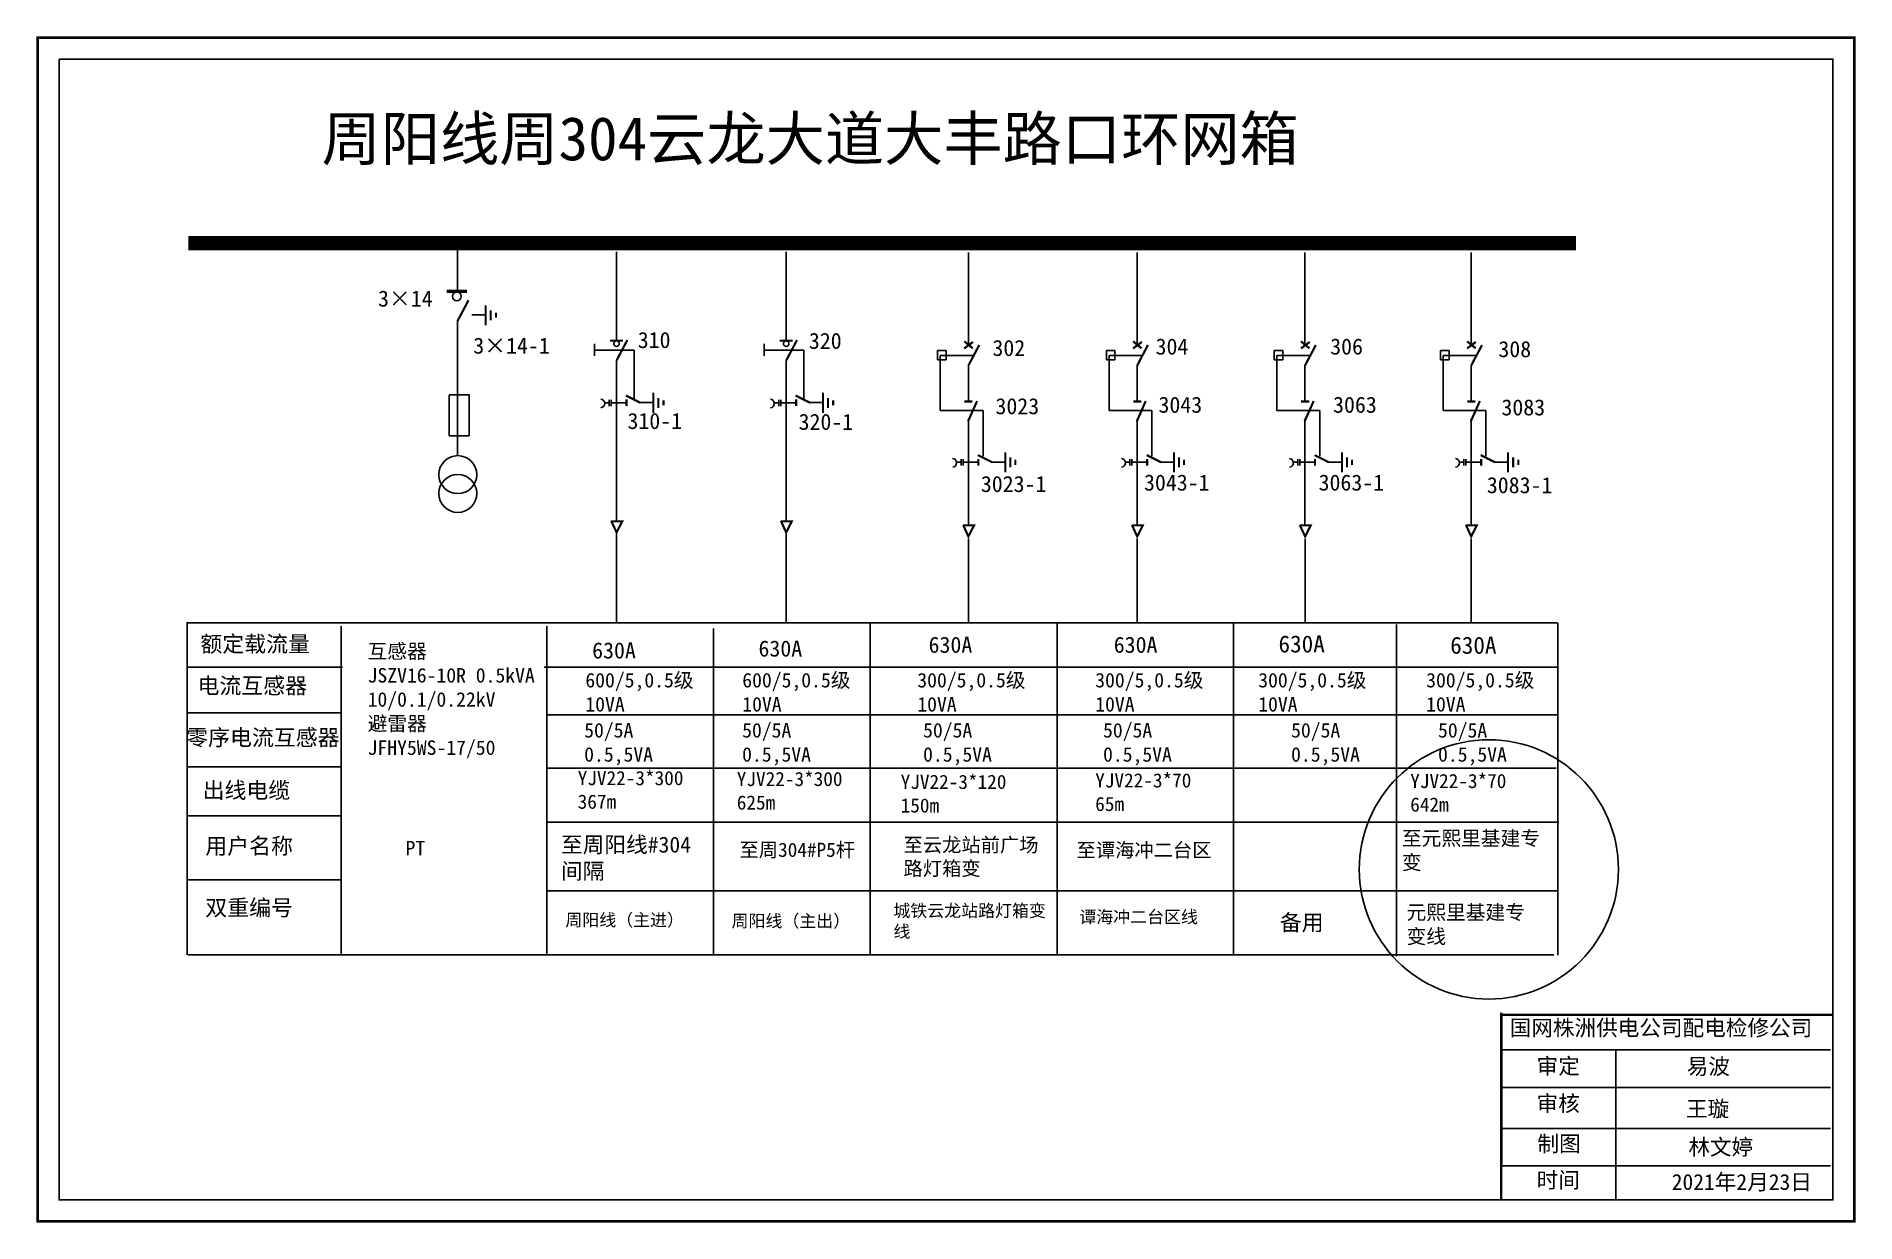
# Model space of a CAD drawing. Extents: x -172 to 477, y -577 to -246.
# Drawn here: x -22.6 to 103, y -570.4 to -488.5 of the extents above; entities that cross this region are included whole.
import ezdxf

# ---------------------------------------------------------------- set-up
doc = ezdxf.new("R2010")
doc.units = 0
doc.header["$LTSCALE"] = 0.774411
doc.linetypes.add('ACAD_ISO02W100', pattern=[15, 12, -3])
doc.linetypes.add('CENTER', pattern=[50.8, 31.75, -6.35, 6.35, -6.35])
doc.layers.get('0').update_dxf_attribs({"linetype": 'CONTINUOUS'})
doc.layers.add('2', color=7, linetype='CONTINUOUS')
doc.styles.add('hztxt_txtstyle_0.00_0_0', font='simkai.ttf')
doc.styles.add('hztxt_txtstyle_2.70_0_0', font='simkai.ttf', dxfattribs={"height": 2.7})
doc.styles.add('KaiTi_txtstyle_0.98_0_0', font='simkai.ttf', dxfattribs={"height": 0.976285})
doc.styles.get("Standard").update_dxf_attribs({"font": '', "height": 2.5})
doc.styles.add('字体', font='simkai_0.ttf', dxfattribs={"height": 2.5})
doc.styles.add('楷体_GB2312_txtstyle_1.09_0_0', font='simkai_0.ttf', dxfattribs={"height": 1.0944})
doc.styles.get('Standard').set_extended_font_data('SimSun')

msp = doc.modelspace()

# ---------------------------------------------------------------- texts
at = {"color": 0, "linetype": 'Continuous', "style": 'hztxt_txtstyle_2.70_0_0'}
for s, p in [('3×14', (0.96, -507.16)), ('310', (18.9, -510.02)), ('3×14-1', (7.54, -510.41)), ('320', (30.72, -510.08)), ('302', (43.4, -510.57)), ('304', (54.67, -510.47)), ('306', (66.73, -510.47)), ('308', (78.35, -510.65)), ('3023', (43.61, -514.59)), ('3043', (54.87, -514.49)), ('3063', (66.93, -514.49)), ('3083', (78.56, -514.67)), ('310-1', (18.19, -515.61)), ('320-1', (30.01, -515.67)), ('3023-1', (42.6, -519.96)), ('3043-1', (53.87, -519.86)), ('3063-1', (65.93, -519.86)), ('3083-1', (77.55, -520.04))]:
    msp.add_text(s, height=1.109, dxfattribs=at).set_placement(p)
at = {"color": 7, "linetype": 'Continuous', "true_color": 0xffffff, "attachment_point": 1}
for s, insert, char_height, width, style in [('{\\fSimSun|b0|i0|c134|p2;周阳线周304云龙大道大丰路口环网箱}', (-2.94, -494.06), 3, 80.4201, '字体'), ('YJV22-3*300\\P367m', (14.75, -539.22), 0.9763, 15.739, 'hztxt_txtstyle_2.70_0_0'), ('YJV22-3*300\\P625m', (25.74, -539.28), 0.9763, 15.739, 'hztxt_txtstyle_2.70_0_0'), ('YJV22-3*70\\P65m', (50.5, -539.38), 0.976, 15.739, 'hztxt_txtstyle_2.70_0_0'), ('YJV22-3*70\\P642m', (72.26, -539.42), 0.976, 15.739, 'hztxt_txtstyle_2.70_0_0'), ('至周阳线#304间隔', (13.6, -543.75), 1.098, 10.2758, 'hztxt_txtstyle_2.70_0_0'), ('{\\fSimSun|b0|i0|c134|p2;至云龙站前广场路灯箱变}', (37.26, -543.83), 0.9763, 10.2758, 'hztxt_txtstyle_2.70_0_0'), ('{\\fSimSun|b0|i0|c134|p2;至谭海冲二台区}', (49.21, -544.19), 0.9763, 10.2758, 'hztxt_txtstyle_2.70_0_0')]:
    msp.add_mtext(s, dxfattribs=dict(at, insert=insert, char_height=char_height, width=width, style=style))
at = {"color": 0, "linetype": 'Continuous', "attachment_point": 1}
for s, insert, char_height, width, style in [('{\\fSimSun|b0|i0|c134|p2;额定载流量}', (-11.31, -529.89), 1.1094, 17.8852, 'hztxt_txtstyle_2.70_0_0'), ('\\A1;{\\fSimSun|b0|i0|c134|p2;互感器\\PJSZV16-10R 0.5kVA\\P10/0.1/0.22kV\\P避雷器\\PJFHY5WS-17/50}', (0.24, -530.45), 0.9985, 18.4113, 'hztxt_txtstyle_2.70_0_0'), ('{\\fSimSun|b0|i0|c134|p2;630A}', (27.24, -530.21), 1.1094, 17.8852, 'hztxt_txtstyle_2.70_0_0'), ('{\\fSimSun|b0|i0|c134|p2;630A}', (38.99, -529.95), 1.1094, 17.8852, 'hztxt_txtstyle_2.70_0_0'), ('{\\fSimSun|b0|i0|c134|p2;630A}', (51.78, -529.95), 1.1094, 17.8852, 'hztxt_txtstyle_2.70_0_0'), ('{\\fSimSun|b0|i0|c134|p2;630A}', (63.16, -529.86), 1.1757, 9.454, 'hztxt_txtstyle_0.00_0_0'), ('{\\fSimSun|b0|i0|c134|p2;630A}', (75.02, -529.95), 1.1757, 9.454, 'hztxt_txtstyle_0.00_0_0'), ('{\\fSimSun|b0|i0|c134|p2;630A}', (15.75, -530.34), 1.1094, 17.8852, 'hztxt_txtstyle_2.70_0_0'), ('{\\fSimSun|b0|i0|c134|p2;电流互感器}', (-11.51, -532.77), 1.1094, 17.8852, 'hztxt_txtstyle_2.70_0_0'), ('\\A1;{\\fSimSun|b0|i0|c134|p2;600/5,0.5级\\P10VA}', (15.28, -532.45), 0.9985, 18.4113, 'hztxt_txtstyle_2.70_0_0'), ('\\A1;{\\fSimSun|b0|i0|c134|p2;600/5,0.5级\\P10VA}', (26.12, -532.45), 0.9985, 18.4113, 'hztxt_txtstyle_2.70_0_0'), ('\\A1;{\\fSimSun|b0|i0|c134|p2;300/5,0.5级\\P10VA}', (38.21, -532.45), 0.9985, 18.4113, 'hztxt_txtstyle_2.70_0_0'), ('\\A1;{\\fSimSun|b0|i0|c134|p2;300/5,0.5级\\P10VA}', (50.5, -532.45), 0.9985, 18.4113, 'hztxt_txtstyle_2.70_0_0'), ('\\A1;{\\fSimSun|b0|i0|c134|p2;300/5,0.5级\\P10VA}', (61.76, -532.45), 0.9985, 18.4113, 'hztxt_txtstyle_2.70_0_0'), ('\\A1;{\\fSimSun|b0|i0|c134|p2;300/5,0.5级\\P10VA}', (73.36, -532.45), 0.9985, 18.4113, 'hztxt_txtstyle_2.70_0_0'), ('{\\fSimSun|b0|i0|c134|p2;零序电流互感器}', (-12.29, -536.35), 1.1094, 17.8852, 'hztxt_txtstyle_2.70_0_0'), ('{\\fSimSun|b0|i0|c134|p2;50/5A\\P0.5,5VA}', (15.2, -535.91), 0.9985, 17.8852, 'hztxt_txtstyle_2.70_0_0'), ('{\\fSimSun|b0|i0|c134|p2;50/5A\\P0.5,5VA}', (26.11, -535.91), 0.9985, 17.8852, 'hztxt_txtstyle_2.70_0_0'), ('{\\fSimSun|b0|i0|c134|p2;50/5A\\P0.5,5VA}', (38.61, -535.91), 0.9985, 17.8852, 'hztxt_txtstyle_2.70_0_0'), ('{\\fSimSun|b0|i0|c134|p2;50/5A\\P0.5,5VA}', (51.04, -535.91), 0.9985, 17.8852, 'hztxt_txtstyle_2.70_0_0'), ('{\\fSimSun|b0|i0|c134|p2;50/5A\\P0.5,5VA}', (64.03, -535.91), 0.9985, 17.8852, 'hztxt_txtstyle_2.70_0_0'), ('{\\fSimSun|b0|i0|c134|p2;50/5A\\P0.5,5VA}', (74.18, -535.91), 0.9985, 17.8852, 'hztxt_txtstyle_2.70_0_0'), ('{\\fSimSun|b0|i0|c134|p2;出线电缆}', (-11.16, -539.99), 1.1094, 17.8852, 'hztxt_txtstyle_2.70_0_0'), ('{\\fSimSun|b0|i0|c134|p2;用户名称}', (-10.97, -543.84), 1.1094, 17.8852, 'hztxt_txtstyle_2.70_0_0'), ('{\\fSimSun|b0|i0|c134|p2;PT}', (2.86, -544.04), 1.0024, 7.7986, 'hztxt_txtstyle_0.00_0_0'), ('{\\fSimSun|b0|i0|c134|p2;至元熙里基建专变}', (71.68, -543.36), 1, 10.0545, 'hztxt_txtstyle_2.70_0_0'), ('{\\fSimSun|b0|i0|c134|p2;双重编号}', (-10.97, -548.1), 1.1094, 17.8852, 'hztxt_txtstyle_2.70_0_0'), ('{\\fSimSun|b0|i0|c134|p2;备用}', (63.25, -549.12), 1.1094, 17.8852, 'hztxt_txtstyle_2.70_0_0'), ('{\\fSimSun|b0|i0|c134|p2;元熙里基建专变线}', (72, -548.47), 1, 8.4796, 'hztxt_txtstyle_2.70_0_0'), ('国网株洲供电公司配电检修公司', (79.13, -556.4), 1.0944, 29.9201, '字体'), ('\\f\uffbfﾬￌﾣﾤ_GB2312|b0|i0|c134|p49;审定', (80.99, -559.04), 1.0944, 8.5588, '字体'), ('易波', (91.36, -559.06), 1.094, 8.5588, '字体'), ('\\f\uffbfﾬￌﾣﾤ_GB2312|b0|i0|c134|p49;审核', (80.99, -561.62), 1.0944, 8.5588, '字体'), ('王璇', (91.31, -561.99), 1.094, 8.5588, '字体'), ('\\f\uffbfﾬￌﾣﾤ_GB2312|b0|i0|c134|p49;制图', (81.05, -564.4), 1.0944, 8.5588, '字体'), ('林文婷', (91.47, -564.63), 1.094, 8.5588, '字体'), ('\\f\uffbfﾬￌﾣﾤ_GB2312|b0|i0|c134|p49;时间', (80.99, -566.91), 1.0944, 8.5588, '字体')]:
    msp.add_mtext(s, dxfattribs=dict(at, insert=insert, char_height=char_height, width=width, style=style))
at = {"color": 7, "linetype": 'Continuous', "attachment_point": 1}
for s, insert, char_height, width, style in [('YJV22-3*120\\P150m', (37.06, -539.48), 0.9763, 15.739, 'KaiTi_txtstyle_0.98_0_0'), ('{\\fSimSun|b0|i0|c134|p2;至周304#P5杆}', (25.93, -544.17), 0.9763, 10.2758, 'KaiTi_txtstyle_0.98_0_0'), ('2021年2月23日', (90.32, -567.04), 1.094, 16.0081, '楷体_GB2312_txtstyle_1.09_0_0')]:
    msp.add_mtext(s, dxfattribs=dict(at, insert=insert, char_height=char_height, width=width, style=style))
at = {"color": 0, "char_height": 0.858, "width": 10.6656, "attachment_point": 1}
for s, insert in [('周阳线（主进）', (13.9, -549.07)), ('周阳线（主出）', (25.38, -549.14))]:
    msp.add_mtext(s, dxfattribs=dict(at, insert=insert))
at = {"color": 7, "true_color": 0xffffff, "char_height": 0.858, "width": 10.6656, "attachment_point": 1}
for s, insert in [('城铁云龙站路灯箱变线', (36.56, -548.43)), ('谭海冲二台区线', (49.4, -548.86))]:
    msp.add_mtext(s, dxfattribs=dict(at, insert=insert))

# ---------------------------------------------------------------- blocks, each defined once
blk = doc.blocks.new('JD')
for points in [[(-2, 0.2), (-2, -0.2), (2, 0.2), (2, -0.2)], [(1, -1.2), (1, -0.8), (-1, -1.2), (-1, -0.8)], [(-0.5, -1.8), (-0.5, -2.2), (0.5, -1.8), (0.5, -2.2)]]:
    blk.add_trace(points)

# ---------------------------------------------------------------- linework, layer by layer
at = {"color": 0}
for p, q in [((6.45, -502.78), (6.45, -506.07)), ((17.43, -503.38), (17.43, -509.49)), ((29.15, -503.38), (29.15, -509.49)), ((41.74, -503.42), (41.74, -509.83)), ((53.4, -503.42), (53.4, -509.83)), ((64.99, -503.42), (64.99, -509.83)), ((76.47, -503.42), (76.47, -509.83)), ((6.46, -508.1), (6.46, -517.43)), ((7.45, -507.73), (8.39, -507.73)), ((39.61, -510.18), (40.21, -510.18)), ((39.61, -510.18), (39.61, -510.84)), ((40.21, -510.18), (40.21, -510.84)), ((51.27, -510.18), (51.86, -510.18)), ((51.27, -510.18), (51.27, -510.84)), ((51.86, -510.18), (51.86, -510.84)), ((62.86, -510.18), (63.46, -510.18)), ((62.86, -510.18), (62.86, -510.84)), ((63.46, -510.18), (63.46, -510.84)), ((74.34, -510.18), (74.94, -510.18)), ((74.34, -510.18), (74.34, -510.84)), ((74.94, -510.18), (74.94, -510.84)), ((17.43, -510.86), (17.43, -521.96)), ((29.15, -510.86), (29.15, -521.96)), ((39.61, -510.84), (40.21, -510.84)), ((41.74, -511.19), (41.74, -513.67)), ((51.27, -510.84), (51.86, -510.84)), ((53.4, -511.19), (53.4, -513.67)), ((62.86, -510.84), (63.46, -510.84)), ((64.99, -511.19), (64.99, -513.67)), ((74.34, -510.84), (74.94, -510.84)), ((76.47, -511.19), (76.47, -513.67)), ((17.43, -513.8), (18.12, -513.8)), ((19.02, -513.78), (19.97, -513.78)), ((29.15, -513.8), (29.84, -513.8)), ((30.74, -513.78), (31.68, -513.78)), ((41.74, -514.91), (41.74, -522.21)), ((53.4, -514.91), (53.4, -522.21)), ((64.99, -514.91), (64.99, -522.21)), ((76.47, -514.91), (76.47, -522.21)), ((41.74, -517.91), (42.43, -517.91)), ((43.33, -517.89), (44.27, -517.89)), ((53.4, -517.91), (54.09, -517.91)), ((54.99, -517.89), (55.93, -517.89)), ((64.99, -517.91), (65.68, -517.91)), ((66.59, -517.89), (67.53, -517.89)), ((76.47, -517.91), (77.16, -517.91)), ((78.06, -517.89), (79, -517.89)), ((-1.49, -532.06), (-12.2, -532.06)), ((-1.53, -535.21), (-12.24, -535.21)), ((-1.53, -538.92), (-12.24, -538.92)), ((-1.57, -542.31), (-12.28, -542.31)), ((-1.54, -546.72), (-12.24, -546.72))]:
    msp.add_line(p, q, dxfattribs=at)
at = {"color": 0, "linetype": 'ACAD_ISO02W100'}
for p, q in [((42.04, -510.53), (39.8, -510.53)), ((39.8, -510.53), (39.8, -514.34)), ((53.7, -510.53), (51.46, -510.53)), ((51.46, -510.53), (51.46, -514.34)), ((65.29, -510.53), (63.05, -510.53)), ((63.05, -510.53), (63.05, -514.34)), ((76.77, -510.53), (74.53, -510.53)), ((74.53, -510.53), (74.53, -514.34)), ((39.8, -514.34), (42.75, -514.34)), ((42.75, -514.34), (42.75, -517.48)), ((51.46, -514.34), (54.41, -514.34)), ((54.41, -514.34), (54.41, -517.48)), ((63.05, -514.34), (66.01, -514.34)), ((66.01, -514.34), (66.01, -517.48)), ((74.53, -514.34), (77.48, -514.34)), ((77.48, -514.34), (77.48, -517.48))]:
    msp.add_line(p, q, dxfattribs=at)
at = {"color": 0, "linetype": 'CENTER'}
for p, q in [((17.44, -522.85), (17.44, -528.99)), ((29.15, -522.85), (29.15, -528.99)), ((41.74, -523.19), (41.74, -528.96)), ((53.4, -523.19), (53.4, -528.96)), ((65, -523.19), (65, -528.96)), ((76.47, -523.19), (76.47, -528.96))]:
    msp.add_line(p, q, dxfattribs=at)
at = {"color": 0, "linetype": 'Continuous'}
for p, q in [((-12.26, -528.98), (82.4, -528.98)), ((-12.22, -551.92), (-12.22, -528.98)), ((34.96, -529.02), (34.96, -551.91)), ((47.86, -529.02), (47.86, -551.91)), ((60.06, -529.04), (60.06, -551.93)), ((82.46, -528.99), (82.46, -551.93)), ((-1.59, -529.22), (-1.59, -551.92)), ((12.62, -529.22), (12.62, -551.92)), ((24.13, -529.38), (24.13, -551.9)), ((71.32, -529.11), (71.32, -552.01)), ((12.44, -532.04), (82.43, -532.04)), ((12.62, -535.34), (82.46, -535.34)), ((12.62, -539.02), (82.34, -539.02)), ((12.62, -542.75), (82.53, -542.75)), ((12.66, -547.5), (82.48, -547.5)), ((82.19, -551.92), (-12.15, -551.92)), ((78.55, -558.47), (101.3, -558.47)), ((86.45, -558.44), (86.45, -568.81)), ((78.55, -561.06), (101.3, -561.06)), ((78.55, -563.89), (101.3, -563.89)), ((78.55, -566.48), (101.3, -566.48))]:
    msp.add_line(p, q, dxfattribs=at)
at = {"color": 0, "linetype": 'Continuous', "const_width": 0.182}
msp.add_lwpolyline([(-22.55, -488.6), (102.93, -488.6), (102.93, -570.3), (-22.55, -570.3)], close=True, dxfattribs=at)
at = {"color": 0, "linetype": 'Continuous'}
msp.add_lwpolyline([(-21.07, -490.07), (101.46, -490.07), (101.46, -568.83), (-21.07, -568.83)], close=True, dxfattribs=at)
at = {"color": 0}
for points, const_width in [([(-12.14, -502.78), (83.7, -502.78)], 0.998), ([(5.7, -506.11), (7.1, -506.11)], 0.238), ([(6.46, -508.14), (7.21, -506.72)], 0.15), ([(16.99, -509.51), (17.87, -509.51)], 0.15), ([(17.43, -510.89), (18.18, -509.47)], 0.15), ([(28.71, -509.51), (29.59, -509.51)], 0.15), ([(29.15, -510.89), (29.9, -509.47)], 0.15), ([(41.46, -509.56), (42.04, -510.04)], 0.15), ([(41.45, -510.05), (42.06, -509.6)], 0.15), ([(41.74, -511.23), (42.49, -509.81)], 0.15), ([(53.12, -509.56), (53.7, -510.04)], 0.15), ([(53.11, -510.05), (53.72, -509.6)], 0.15), ([(53.4, -511.23), (54.14, -509.81)], 0.15), ([(64.71, -510.05), (65.32, -509.6)], 0.15), ([(64.71, -509.56), (65.3, -510.04)], 0.15), ([(64.99, -511.23), (65.74, -509.81)], 0.15), ([(76.19, -510.05), (76.79, -509.6)], 0.15), ([(76.19, -509.56), (76.78, -510.04)], 0.15), ([(76.47, -511.23), (77.22, -509.81)], 0.15), ([(18.08, -513.3), (19.08, -513.8)], 0.15), ([(18.12, -513.57), (18.12, -514.03)], 0.15), ([(29.8, -513.3), (30.8, -513.8)], 0.15), ([(29.84, -513.57), (29.84, -514.03)], 0.15), ([(41.47, -513.71), (42.02, -513.71)], 0.15), ([(41.71, -515.09), (42.34, -513.68)], 0.15), ([(53.13, -513.71), (53.68, -513.71)], 0.15), ([(53.37, -515.09), (53.99, -513.68)], 0.15), ([(64.72, -513.71), (65.28, -513.71)], 0.15), ([(64.96, -515.09), (65.59, -513.68)], 0.15), ([(76.2, -513.71), (76.76, -513.71)], 0.15), ([(76.44, -515.09), (77.07, -513.68)], 0.15), ([(42.39, -517.41), (43.39, -517.91)], 0.15), ([(42.43, -517.68), (42.43, -518.14)], 0.15), ([(54.05, -517.41), (55.05, -517.91)], 0.15), ([(54.09, -517.68), (54.09, -518.14)], 0.15), ([(65.65, -517.41), (66.64, -517.91)], 0.15), ([(65.68, -517.68), (65.68, -518.14)], 0.15), ([(77.12, -517.41), (78.12, -517.91)], 0.15), ([(77.16, -517.68), (77.16, -518.14)], 0.15), ([(17.06, -521.98), (17.83, -521.98), (17.44, -522.75), (17.07, -521.96)], 0.15), ([(28.78, -521.98), (29.54, -521.98), (29.15, -522.75), (28.79, -521.96)], 0.15), ([(41.37, -522.26), (42.13, -522.26), (41.74, -523.03), (41.38, -522.24)], 0.15), ([(53.03, -522.26), (53.79, -522.26), (53.4, -523.03), (53.04, -522.24)], 0.15), ([(64.63, -522.26), (65.39, -522.26), (65, -523.03), (64.63, -522.24)], 0.15), ([(76.1, -522.26), (76.86, -522.26), (76.47, -523.03), (76.11, -522.24)], 0.15)]:
    msp.add_lwpolyline(points, dxfattribs=dict(at, const_width=const_width))
for points in [[(15.92, -509.74), (15.92, -510.57)], [(27.64, -509.74), (27.64, -510.57)], [(5.87, -513.27), (5.87, -516.07), (7.25, -516.07), (7.25, -513.24), (5.87, -513.24)], [(16.93, -513.8), (16.61, -513.8)], [(16.93, -513.59), (16.93, -514.04)], [(17.07, -513.59), (17.07, -514.04)], [(17.43, -513.8), (17.07, -513.8)], [(28.65, -513.8), (28.33, -513.8)], [(28.65, -513.59), (28.65, -514.04)], [(28.79, -513.59), (28.79, -514.04)], [(29.15, -513.8), (28.79, -513.8)], [(41.23, -517.69), (41.23, -518.14)], [(41.37, -517.69), (41.37, -518.14)], [(52.89, -517.69), (52.89, -518.14)], [(53.03, -517.69), (53.03, -518.14)], [(64.49, -517.69), (64.49, -518.14)], [(64.63, -517.69), (64.63, -518.14)], [(75.97, -517.69), (75.97, -518.14)], [(76.11, -517.69), (76.11, -518.14)], [(41.23, -517.9), (40.92, -517.9)], [(41.74, -517.9), (41.37, -517.9)], [(52.89, -517.9), (52.58, -517.9)], [(53.39, -517.9), (53.03, -517.9)], [(64.49, -517.9), (64.17, -517.9)], [(64.99, -517.9), (64.63, -517.9)], [(75.97, -517.9), (75.65, -517.9)], [(76.47, -517.9), (76.11, -517.9)]]:
    msp.add_lwpolyline(points, dxfattribs=at)
at = {"color": 0, "linetype": 'ACAD_ISO02W100'}
for points in [[(18.66, -513.57), (18.66, -510.16), (15.92, -510.16)], [(30.38, -513.57), (30.38, -510.16), (27.64, -510.16)]]:
    msp.add_lwpolyline(points, dxfattribs=at)
at = {"color": 0}
for points in [[(16.34, -513.54, -0.877934), (16.36, -514.15)], [(28.06, -513.54, -0.877934), (28.07, -514.15)], [(40.65, -517.64, -0.877934), (40.66, -518.25)], [(52.31, -517.64, -0.877934), (52.32, -518.25)], [(63.91, -517.64, -0.877934), (63.92, -518.25)], [(75.38, -517.64, -0.877934), (75.39, -518.25)]]:
    msp.add_lwpolyline(points, format="xyb", dxfattribs=at)
at = {"color": 0, "linetype": 'Continuous', "const_width": 0.182}
for points in [[(78.55, -555.89), (78.54, -568.77)], [(78.65, -556.05), (101.4, -556.05)]]:
    msp.add_lwpolyline(points, dxfattribs=at)
at = {"color": 0}
for centre, radius in [((6.4, -506.45), 0.305), ((17.43, -509.72), 0.192), ((29.15, -509.72), 0.192)]:
    msp.add_circle(centre, radius, dxfattribs=at)
at = {"color": 1, "linetype": 'Continuous'}
msp.add_circle((77.69, -546.01), 8.95, dxfattribs=at)
at = {"layer": '2', "color": 0}
for centre in [(6.47, -518.76), (6.47, -520.06)]:
    msp.add_circle(centre, 1.31, dxfattribs=at)

# ---------------------------------------------------------------- block references
at = {"color": 0, "xscale": 0.3494655254594363, "yscale": 0.3494655254594363, "zscale": 0.3494655254594363, "rotation": 90}
for p in [(8.4, -507.76), (19.98, -513.81), (31.7, -513.81), (44.29, -517.91), (55.94, -517.91), (67.54, -517.91), (79.02, -517.91)]:
    msp.add_blockref('JD', p, dxfattribs=at)

msp.set_redraw_order([(e.dxf.handle, doc.entitydb.next_handle()) for e in msp.query("TEXT MTEXT ATTDEF DIMENSION ARC_DIMENSION")])  # texts and dimensions are drawn at this point

doc.saveas('drawing.dxf')
